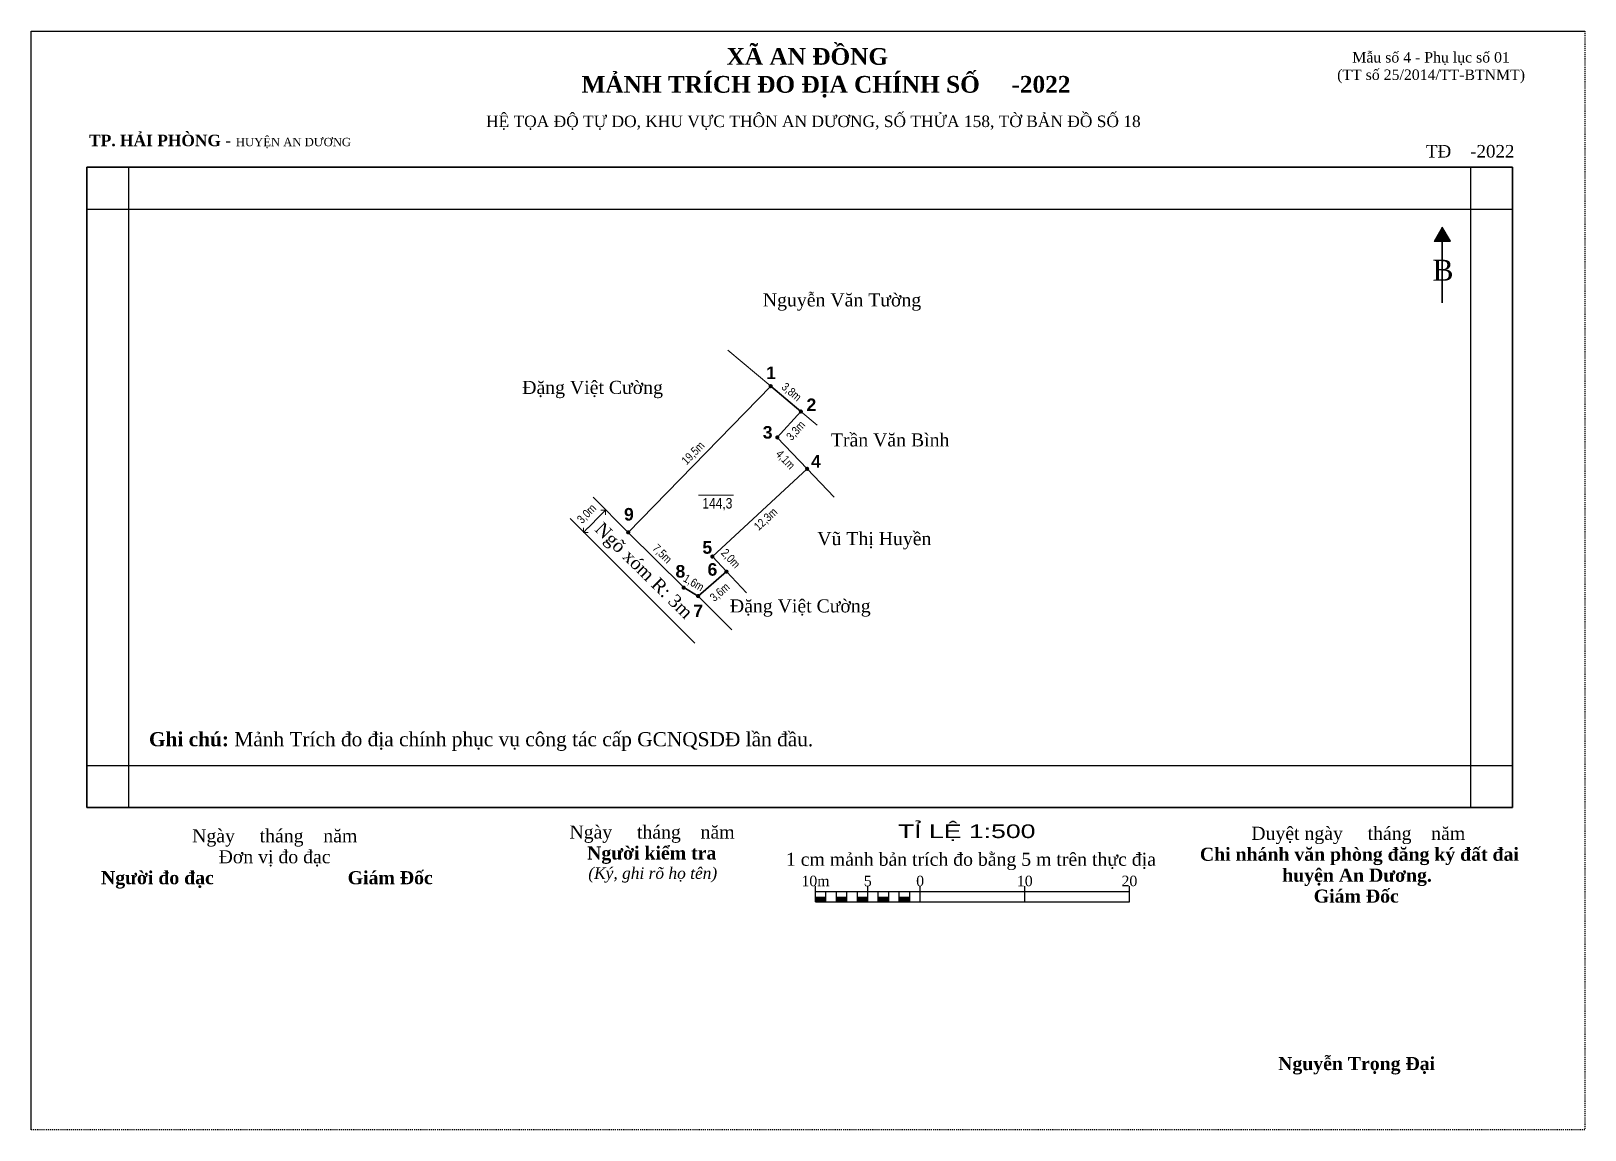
# Model space of a CAD drawing. Header units: metres. Extents: x -163 to 405, y -197 to 481.
# Drawn here: x -163.1 to -14.6, y -160.6 to -55.6 of the extents above; entities that cross this region are included whole.
import ezdxf
from ezdxf.enums import TextEntityAlignment as Align

# ---------------------------------------------------------------- set-up
doc = ezdxf.new("R2010")
doc.units = ezdxf.units.M
doc.header["$LTSCALE"] = 0.2
doc.header["$PDMODE"] = 3
doc.header["$PDSIZE"] = -3
doc.linetypes.add('DASHED', pattern=[0.75, 0.5, -0.25])
doc.linetypes.add('HIDDEN', pattern=[9.525, 6.35, -3.175])
for name, color, linetype in [('-0', 7, 'Continuous'), ('0 @ 0.5', 7, 'Continuous'), ('Heaven2407', 2, 'Continuous'), ('khungbando', 7, 'Continuous')]:
    doc.layers.add(name, color=color, linetype=linetype)
for name, color, linetype, lineweight in [('Thanh', 3, 'Continuous', 13), ('Đậm', 7, 'Continuous', 35), ('Đỏ', 1, 'HIDDEN', 13)]:
    doc.layers.add(name, color=color, linetype=linetype, lineweight=lineweight)
doc.styles.add('Annotative', font='times.ttf', dxfattribs={"height": 2.5})
doc.styles.add('DIM', font='ARIALN.TTF', dxfattribs={"height": 1.6})
doc.styles.add('Free', font='times.ttf')
doc.styles.add('khungten', font='VNTIME.TTF', dxfattribs={"height": 1})
doc.styles.add('Land House', font='ARIALN.TTF', dxfattribs={"height": 2})
doc.styles.add('Point', font='arialbd.ttf', dxfattribs={"height": 2.5})
doc.dimstyles.new('Kích thước cạnh', dxfattribs={"dimtxt": 1.6, "dimasz": 2.5, "dimexe": 1.25, "dimexo": 0.625, "dimtad": 1, "dimdec": 1, "dimzin": 4, "dimtxsty": 'DIM', "dimcen": 2.5, "dimse1": 1, "dimse2": 1, "dimsd1": 1, "dimsd2": 1, "dimadec": 0, "dimazin": 0, "dimtfac": 1, "dimtdec": 1, "dimtmove": 0, "dimatfit": 3, "dimfxl": 1, "dimarcsym": 0})
doc.dimstyles.new('Kích thước ngõ', dxfattribs={"dimtxt": 1.6, "dimasz": 1.25, "dimexe": 1.25, "dimexo": 1, "dimgap": 1, "dimtad": 1, "dimtoh": 1, "dimdec": 1, "dimzin": 4, "dimtxsty": 'DIM', "dimblk": 'OPEN90', "dimcen": 0, "dimse1": 1, "dimse2": 1, "dimclrd": 3, "dimclre": 3, "dimclrt": 2, "dimadec": 0, "dimazin": 0, "dimtfac": 1, "dimtdec": 1, "dimtmove": 2, "dimatfit": 3, "dimldrblk": 'OPEN90', "dimfxl": 1, "dimlwd": 13, "dimlwe": 13, "dimarcsym": 1})

msp = doc.modelspace()

# ---------------------------------------------------------------- texts
at = {"layer": '-0', "color": 0, "attachment_point": 1, "style": 'Free'}
for s, insert, char_height, width in [('\\pi13.86;{\\fTimes New Roman|b1|i0|c0|p18;XÃ AN ĐỒNG\\P\\pi0;MẢNH TRÍCH ĐO ĐỊA CHÍNH SỐ     -2022}', (-110.48, -57.22), 1.6, 53.0926), ('HỆ TỌA ĐỘ TỰ DO, KHU VỰC THÔN AN DƯƠNG, SỐ THỬA 158, TỜ BẢN ĐỒ SỐ 18', (-119.61, -63.67), 1.1, 63.1614), ('{\\fTimes New Roman|b1|i0|c0|p18;\\H0.91667x;TP. HẢI PHÒNG\\fTimes New Roman|b0|i0|c0|p18; -} {\\H0.66667x;HUYỆN AN DƯƠNG}', (-157.54, -65.5), 1.2, 51.2621), ('TĐ    -2022', (-29.78, -66.48), 1.2, 8.5482)]:
    msp.add_mtext(s, dxfattribs=dict(at, insert=insert, char_height=char_height, width=width))
at = {"layer": '-0', "color": 0, "char_height": 1.25, "attachment_point": 1, "line_spacing_factor": 0.96, "style": 'Free'}
for s, insert, width in [('\\pi10.13811;Ngày     tháng    năm \\P\\pi12.66515;Đơn vị đo đạc\\P\\pi1.42559;{\\fTimes New Roman|b1|i0|c0|p18;Người đo đạc ^I^I^IGiám Đốc}', (-157.83, -131.87), 35.6971), ('\\pi5.9145;Ngày     tháng    năm\\P\\pi7.60344;{\\fTimes New Roman|b1|i0|c0|p18;Người kiểm tra\\P\\pi7.71333;\\fTimes New Roman|b0|i1|c0|p18;\\H0.88x;(Ký, ghi rõ họ tên)}', (-117.55, -131.51), 27.2499), ('\\pi9.25617;Duyệt ngày     tháng    năm\\P\\pi4.34473;{\\fTimes New Roman|b1|i0|c0|p18;Chi nhánh văn phòng đăng ký đất đai\\P\\pi12.21716;huyện An Dương.\\P\\pi15.2261;Giám Đốc\\P\\pi19.14906;\\P\\P\\P\\P\\P\\P\\P\\pi11.82382;Nguyễn Trọng Đại}', (-55.73, -131.63), 38.2981)]:
    msp.add_mtext(s, dxfattribs=dict(at, insert=insert, width=width))
at = {"color": 7, "lineweight": 13, "style": 'Free'}
for s, height, p in [('B', 2, (-29.16, -79.45)), ('1 cm mảnh bản trích đo bằng 5 m trên thực địa', 1.25, (-90.95, -135.36))]:
    msp.add_text(s, height=height, dxfattribs=at).set_placement(p)
at = {"color": 7, "linetype": 'Continuous', "lineweight": 13, "insert": (-29.29, -59.1), "char_height": 1, "attachment_point": 5, "style": 'Free'}
msp.add_mtext('\\A1;Mẫu số 4 - Phụ lục số 01\\P(TT số 25/2014/TT-BTNMT)', dxfattribs=at)
at = {"color": 2, "linetype": 'Continuous', "lineweight": 13, "insert": (-151.82, -122.59), "char_height": 1.35, "attachment_point": 1, "style": 'Free'}
msp.add_mtext('\\A1;{\\fTimes New Roman|b1|i0|c0|p18;Ghi chú:} Mảnh Trích đo địa chính phục vụ công tác cấp GCNQSDĐ lần đầu.', dxfattribs=at)
at = {"color": 7, "lineweight": 13, "insert": (-73.67, -131.41), "char_height": 1.3, "width": 20.0239, "attachment_point": 2, "style": 'Free'}
msp.add_mtext('{\\fArial|b0|i0|c0|p34;\\W1.4;TỈ LỆ 1:\\fArial|b0|i0|c163|p34;5\\fArial|b0|i0|c0|p34;00}', dxfattribs=at)
at = {"layer": '0 @ 0.5', "attachment_point": 1}
for s, width, gutter_width, heights, insert, char_height, style in [('Nguyễn Văn Tường', 16.6579, 6.25, [3.21], (-93.15, -80.66), 1.25, 'Annotative'), ('Đặng Việt Cường', 16.5347, 6.25, [0], (-116.15, -89.02), 1.25, 'Annotative'), ('Trần Văn Bình', 14.3111, 6.25, [1.5], (-86.65, -94.04), 1.25, 'Annotative'), ('\\pi-0.21344;144,3', 2.2628, 5, [0], (-98.72, -100.22), 1, 'Land House'), ('Vũ Thị Huyền', 20.5313, 6.25, [0], (-87.95, -103.47), 1.25, 'Annotative'), ('Đặng Việt Cường', 16.5347, 6.25, [0], (-96.3, -109.9), 1.25, 'Annotative')]:
    msp.add_mtext_dynamic_manual_height_columns(s, width=width, gutter_width=gutter_width, heights=heights, dxfattribs=dict(at, insert=insert, char_height=char_height, style=style))
at = {"layer": '0 @ 0.5', "insert": (-108.42, -102.4), "char_height": 1.25, "attachment_point": 1, "rotation": 315.4581, "style": 'Annotative'}
msp.add_mtext_dynamic_manual_height_columns('Ngõ xóm R: 3m', width=22.2847, gutter_width=6.25, heights=[0], dxfattribs=at)
at = {"layer": 'Heaven2407', "style": 'Point'}
for s, p in [('1', (-92.84, -88.85)), ('2', (-88.98, -91.91)), ('3', (-93.16, -94.54)), ('4', (-88.54, -97.31)), ('9', (-106.42, -102.37)), ('5', (-98.93, -105.54)), ('8', (-101.5, -107.82)), ('6', (-98.44, -107.64)), ('7', (-99.8, -111.6))]:
    msp.add_text(s, height=1.2, dxfattribs=at).set_placement(p)
at = {"layer": 'khungbando', "color": 0, "linetype": 'Continuous', "style": 'khungten'}
for s, p in [('10m', (-88.12, -137.31)), ('5', (-83.12, -137.31)), ('0', (-78.12, -137.31)), ('10', (-68.12, -137.31)), ('20', (-58.12, -137.31))]:
    msp.add_text(s, height=1, dxfattribs=at).set_placement(p, align=Align.CENTER)

# ---------------------------------------------------------------- blocks, each defined once
blk = doc.blocks.new('_Open90')
at = {"color": 0, "linetype": 'ByBlock', "lineweight": -2}
for p, q in [((0, 0), (-1, 0)), ((-0.5, 0.5), (0, 0)), ((0, 0), (-0.5, -0.5))]:
    blk.add_line(p, q, dxfattribs=at)
blk = doc.blocks.new('*D76')
at = {"color": 3, "linetype": 'Continuous', "lineweight": 13, "transparency": 16777216}
blk.add_line((-108.64, -101.82), (-109.86, -103.07), dxfattribs=at)
at = {"layer": 'Defpoints', "color": 0, "transparency": 16777216}
for p in [(-110.3, -103.52), (-106.02, -103.5), (-108.11, -105.65)]:
    blk.add_point(p, dxfattribs=at)
at = {"color": 3, "lineweight": 13, "transparency": 16777216, "xscale": 0.625, "yscale": 0.625, "zscale": 0.625}
for p, rotation in [((-108.2, -101.37), 45.72690665172158), ((-110.3, -103.52), 225.7269066517216)]:
    blk.add_blockref('_Open90', p, dxfattribs=dict(at, rotation=rotation))
at = {"color": 2, "transparency": 16777216, "insert": (-109.95, -101.76), "char_height": 0.8, "attachment_point": 5, "rotation": 45.7269, "style": 'DIM'}
blk.add_mtext('3,0m', dxfattribs=at)
blk = doc.blocks.new('*D77')
at = {"layer": 'Defpoints', "color": 0, "transparency": 16777216}
for p in [(-92.4, -89.53), (-92.4, -89.53), (-106.02, -103.5)]:
    blk.add_point(p, dxfattribs=at)
at = {"color": 0, "transparency": 16777216, "insert": (-99.78, -95.96), "char_height": 0.8, "attachment_point": 5, "rotation": 45.7269, "style": 'DIM'}
blk.add_mtext('19,5m', dxfattribs=at)
blk = doc.blocks.new('*D68')
at = {"layer": 'Defpoints', "color": 0, "transparency": 16777216}
for p in [(-92.4, -89.53), (-89.52, -91.95), (-89.52, -91.95)]:
    blk.add_point(p, dxfattribs=at)
at = {"color": 0, "transparency": 16777216, "insert": (-90.45, -90.13), "char_height": 0.8, "attachment_point": 5, "rotation": 319.9604, "style": 'DIM'}
blk.add_mtext('3,8m', dxfattribs=at)
blk = doc.blocks.new('*D69')
at = {"layer": 'Defpoints', "color": 0, "transparency": 16777216}
for p in [(-89.52, -91.95), (-91.77, -94.43), (-90.49, -95.59)]:
    blk.add_point(p, dxfattribs=at)
at = {"color": 0, "transparency": 16777216, "insert": (-89.96, -93.82), "char_height": 0.8, "attachment_point": 5, "rotation": 47.7839, "style": 'DIM'}
blk.add_mtext('3,3m', dxfattribs=at)
blk = doc.blocks.new('*D70')
at = {"layer": 'Defpoints', "color": 0, "transparency": 16777216}
for p in [(-91.77, -94.43), (-88.92, -97.43), (-90.19, -98.64)]:
    blk.add_point(p, dxfattribs=at)
at = {"color": 0, "transparency": 16777216, "insert": (-91.04, -96.59), "char_height": 0.8, "attachment_point": 5, "rotation": 313.5823, "style": 'DIM'}
blk.add_mtext('4,1m', dxfattribs=at)
blk = doc.blocks.new('*D71')
at = {"layer": 'Defpoints', "color": 0, "transparency": 16777216}
for p in [(-88.92, -97.43), (-87.77, -98.68), (-97.98, -105.81)]:
    blk.add_point(p, dxfattribs=at)
at = {"color": 0, "transparency": 16777216, "insert": (-92.84, -102.28), "char_height": 0.8, "attachment_point": 5, "rotation": 42.7382, "style": 'DIM'}
blk.add_mtext('12,3m', dxfattribs=at)
blk = doc.blocks.new('*D72')
at = {"layer": 'Defpoints', "color": 0, "transparency": 16777216}
for p in [(-97.96, -106.27), (-97.53, -105.87), (-96.61, -107.71)]:
    blk.add_point(p, dxfattribs=at)
at = {"color": 0, "transparency": 16777216, "insert": (-96.27, -106.04), "char_height": 0.8, "attachment_point": 5, "rotation": 313.1524, "style": 'DIM'}
blk.add_mtext('2,0m', dxfattribs=at)
blk = doc.blocks.new('*D73')
at = {"layer": 'Defpoints', "color": 0, "transparency": 16777216}
for p in [(-96.63, -107.25), (-99.34, -109.59), (-95.37, -108.71)]:
    blk.add_point(p, dxfattribs=at)
at = {"color": 0, "transparency": 16777216, "insert": (-97.23, -109.26), "char_height": 0.8, "attachment_point": 5, "rotation": 40.8096, "style": 'DIM'}
blk.add_mtext('3,6m', dxfattribs=at)
blk = doc.blocks.new('*D74')
at = {"layer": 'Defpoints', "color": 0, "transparency": 16777216}
for p in [(-101.04, -108.91), (-99.66, -109.72), (-99.5, -109.45)]:
    blk.add_point(p, dxfattribs=at)
at = {"color": 0, "transparency": 16777216, "insert": (-99.79, -108.36), "char_height": 0.8, "attachment_point": 5, "rotation": 329.5889, "style": 'DIM'}
blk.add_mtext('1,6m', dxfattribs=at)
blk = doc.blocks.new('*D75')
at = {"layer": 'Defpoints', "color": 0, "transparency": 16777216}
for p in [(-106.02, -103.5), (-106.02, -103.5), (-100.72, -108.78)]:
    blk.add_point(p, dxfattribs=at)
at = {"color": 0, "transparency": 16777216, "insert": (-102.81, -105.58), "char_height": 0.8, "attachment_point": 5, "rotation": 315.0866, "style": 'DIM'}
blk.add_mtext('7,5m', dxfattribs=at)
blk = doc.blocks.new('Moc')
at = {"layer": 'Đỏ', "lineweight": 13}
h = blk.add_hatch(color=6, dxfattribs=at)
edge = h.paths.add_edge_path()
edge.add_arc((0, 0), 0.25, 0, 360)

# ---------------------------------------------------------------- dimensions: what is measured, and where the dimension line sits
at = {"layer": '0 @ 0.5'}
for p1, p2, distance, dimstyle, override, picture, middle in [((-92.4, -89.53), (-89.52, -91.95), 0, 'Kích thước cạnh', {"dimscale": 0.5, "dimpost": 'm', "dimtix": 0, "dimtofl": 1, "dimtmove": 0, "dimatfit": 3}, '*D68', (-90.45, -90.13)), ((-106.02, -103.5), (-92.4, -89.53), 0, 'Kích thước cạnh', {"dimscale": 0.5, "dimpost": 'm', "dimtix": 0, "dimtofl": 1, "dimtmove": 0, "dimatfit": 3}, '*D77', (-99.78, -95.96)), ((-89.52, -91.95), (-91.77, -94.43), 1.73, 'Kích thước cạnh', {"dimscale": 0.5, "dimpost": 'm', "dimtix": 0, "dimtofl": 1, "dimtmove": 0, "dimatfit": 3}, '*D69', (-89.96, -93.82)), ((-91.77, -94.43), (-88.92, -97.43), -1.75, 'Kích thước cạnh', {"dimscale": 0.5, "dimpost": 'm', "dimtix": 0, "dimtofl": 1, "dimtmove": 0, "dimatfit": 3}, '*D70', (-91.04, -96.59)), ((-97.98, -105.81), (-88.92, -97.43), -1.69, 'Kích thước cạnh', {"dimscale": 0.5, "dimpost": 'm', "dimtix": 0, "dimtofl": 1, "dimtmove": 0, "dimatfit": 3}, '*D71', (-92.84, -102.28)), ((-106.02, -103.5), (-108.11, -105.65), -3.05, 'Kích thước ngõ', {"dimscale": 0.5, "dimpost": 'm', "dimtix": 0, "dimtofl": 1, "dimtmove": 2, "dimatfit": 3}, '*D76', (-109.95, -101.76)), ((-100.72, -108.78), (-106.02, -103.5), 0, 'Kích thước cạnh', {"dimscale": 0.5, "dimpost": 'm', "dimtix": 0, "dimtofl": 1, "dimtmove": 0, "dimatfit": 3}, '*D75', (-102.81, -105.58))]:
    dim = msp.add_aligned_dim(p1=p1, p2=p2, distance=distance, dimstyle=dimstyle, override=override, dxfattribs=at)
    dim.commit()
    dim.dimension.update_dxf_attribs({"geometry": picture, "text_midpoint": middle})
for base, p1, p2, angle, picture, middle in [((-97.53, -105.87), (-96.61, -107.71), (-97.96, -106.27), 133.1524, '*D72', (-96.85, -106.59)), ((-99.5, -109.45), (-101.04, -108.91), (-99.66, -109.72), 329.5889, '*D74', (-100.19, -109.04)), ((-95.37, -108.71), (-99.34, -109.59), (-96.63, -107.25), 40.8096, '*D73', (-96.71, -109.86))]:
    dim = msp.add_linear_dim(base=base, p1=p1, p2=p2, angle=angle, dimstyle='Kích thước cạnh', override={"dimscale": 0.5, "dimpost": 'm', "dimtix": 0, "dimtofl": 1, "dimtmove": 0, "dimatfit": 3}, dxfattribs=at)
    dim.commit()
    dim.dimension.update_dxf_attribs({"geometry": picture, "text_midpoint": middle, "dimtype": 129})

# ---------------------------------------------------------------- hatches: boundary and pattern name
at = {"linetype": 'Continuous'}
h = msp.add_hatch(color=256, dxfattribs=at)
h.paths.add_polyline_path([(-28.22, -74.32), (-29.01, -75.68), (-28.22, -75.68)])
h.paths.add_polyline_path([(-28.22, -75.68), (-27.44, -75.68), (-28.22, -74.32)])

# ---------------------------------------------------------------- linework, layer by layer
at = {"layer": '-0', "color": 0, "linetype": 'ByBlock', "lineweight": 35, "ltscale": 0.6}
for p, q in [((-157.76, -68.6), (-21.52, -68.6)), ((-157.76, -129.8), (-157.76, -68.6)), ((-21.52, -68.6), (-21.52, -129.8)), ((-21.52, -129.8), (-157.76, -129.8))]:
    msp.add_line(p, q, dxfattribs=at)
at = {"layer": '-0', "color": 0, "linetype": 'ByBlock', "lineweight": 25, "ltscale": 0.6}
for p, q in [((-153.76, -129.8), (-153.76, -68.6)), ((-25.52, -68.6), (-25.52, -129.8)), ((-157.76, -72.6), (-21.52, -72.6)), ((-21.52, -125.8), (-157.76, -125.8))]:
    msp.add_line(p, q, dxfattribs=at)
at = {"color": 7, "linetype": 'ByBlock', "lineweight": 13}
for q in [(-29.01, -75.68), (-27.44, -75.68)]:
    msp.add_line((-28.22, -74.32), q, dxfattribs=at)
at = {"linetype": 'Continuous'}
msp.add_line((-29.01, -75.68), (-27.44, -75.68), dxfattribs=at)
at = {"color": 7, "linetype": 'ByBlock', "lineweight": 30}
msp.add_line((-28.22, -81.57), (-28.22, -74.32), dxfattribs=at)
for p, q in [((-106.02, -103.5), (-92.4, -89.53)), ((-92.4, -89.53), (-89.52, -91.95)), ((-89.52, -91.95), (-91.77, -94.43)), ((-91.77, -94.43), (-88.92, -97.43)), ((-88.92, -97.43), (-97.98, -105.81)), ((-100.72, -108.78), (-106.02, -103.5)), ((-97.98, -105.81), (-96.63, -107.25)), ((-96.63, -107.25), (-99.34, -109.59)), ((-99.34, -109.59), (-100.72, -108.78))]:
    msp.add_line(p, q)
at = {"layer": 'Defpoints', "color": 0, "linetype": 'ByBlock', "lineweight": 25, "ltscale": 0.6}
msp.add_line((-163.09, -55.6), (-14.59, -55.6), dxfattribs=at)
at = {"layer": 'Defpoints', "color": 0, "linetype": 'ByBlock', "ltscale": 0.6}
msp.add_line((-163.09, -160.6), (-163.09, -55.6), dxfattribs=at)
at = {"layer": 'Defpoints', "color": 0, "linetype": 'DASHED', "ltscale": 0.6}
for p, q in [((-14.59, -55.6), (-14.59, -160.6)), ((-14.59, -160.6), (-163.09, -160.6))]:
    msp.add_line(p, q, dxfattribs=at)
at = {"layer": 'khungbando', "color": 0, "linetype": 'Continuous'}
for p, q in [((-88.12, -138.81), (-88.12, -137.31)), ((-88.12, -137.81), (-58.12, -137.81)), ((-87.12, -138.81), (-87.12, -137.81)), ((-86.12, -138.81), (-86.12, -137.81)), ((-85.12, -138.81), (-85.12, -137.81)), ((-84.12, -138.81), (-84.12, -137.81)), ((-83.12, -138.81), (-83.12, -137.31)), ((-83.12, -138.81), (-83.12, -137.81)), ((-82.12, -138.81), (-82.12, -137.81)), ((-81.12, -138.81), (-81.12, -137.81)), ((-80.12, -138.81), (-80.12, -137.81)), ((-79.12, -138.81), (-79.12, -137.81)), ((-78.12, -138.81), (-78.12, -137.31)), ((-68.12, -138.81), (-68.12, -137.31)), ((-58.12, -138.81), (-58.12, -137.31)), ((-88.12, -138.81), (-58.12, -138.81))]:
    msp.add_line(p, q, dxfattribs=at)
for points in [[(-88.12, -138.81), (-88.12, -138.31), (-87.12, -138.81), (-87.12, -138.31)], [(-86.12, -138.81), (-86.12, -138.31), (-85.12, -138.81), (-85.12, -138.31)], [(-84.12, -138.81), (-84.12, -138.31), (-83.12, -138.81), (-83.12, -138.31)], [(-82.12, -138.81), (-82.12, -138.31), (-81.12, -138.81), (-81.12, -138.31)], [(-80.12, -138.81), (-80.12, -138.31), (-79.12, -138.81), (-79.12, -138.31)]]:
    msp.add_solid(points, dxfattribs=at)
at = {"layer": 'Thanh'}
for p, q in [((-92.4, -89.53), (-96.51, -86.08)), ((-89.52, -91.95), (-87.95, -93.27)), ((-88.92, -97.43), (-86.34, -100.14)), ((-106.02, -103.5), (-109.38, -100.15)), ((-111.58, -102.19), (-99.65, -114.09)), ((-96.63, -107.25), (-94.72, -109.29)), ((-99.34, -109.59), (-96.13, -112.8))]:
    msp.add_line(p, q, dxfattribs=at)
at = {"layer": 'Thanh', "color": 0}
msp.add_line((-99.29, -99.95), (-95.95, -99.95), dxfattribs=at)
at = {"layer": 'Đậm'}
msp.add_lwpolyline([(-92.4, -89.53), (-89.52, -91.95), (-91.77, -94.43), (-88.92, -97.43), (-97.98, -105.81), (-96.63, -107.25), (-99.34, -109.59), (-100.72, -108.78), (-106.02, -103.5)], close=True, dxfattribs=at)

# ---------------------------------------------------------------- block references
at = {"color": 7, "linetype": 'Continuous', "lineweight": 0, "xscale": 0.8000000000000114, "yscale": 0.8000000000000114, "zscale": 0.8000000000000114}
for p in [(-92.4, -89.53), (-89.52, -91.95), (-91.77, -94.43), (-88.92, -97.43), (-106.02, -103.5), (-97.98, -105.81), (-96.63, -107.25), (-100.72, -108.78), (-99.34, -109.59)]:
    msp.add_blockref('Moc', p, dxfattribs=at)

msp.set_redraw_order([(e.dxf.handle, doc.entitydb.next_handle()) for e in msp.query("TEXT MTEXT ATTDEF DIMENSION ARC_DIMENSION")])  # texts and dimensions are drawn at this point

doc.saveas('drawing.dxf')
